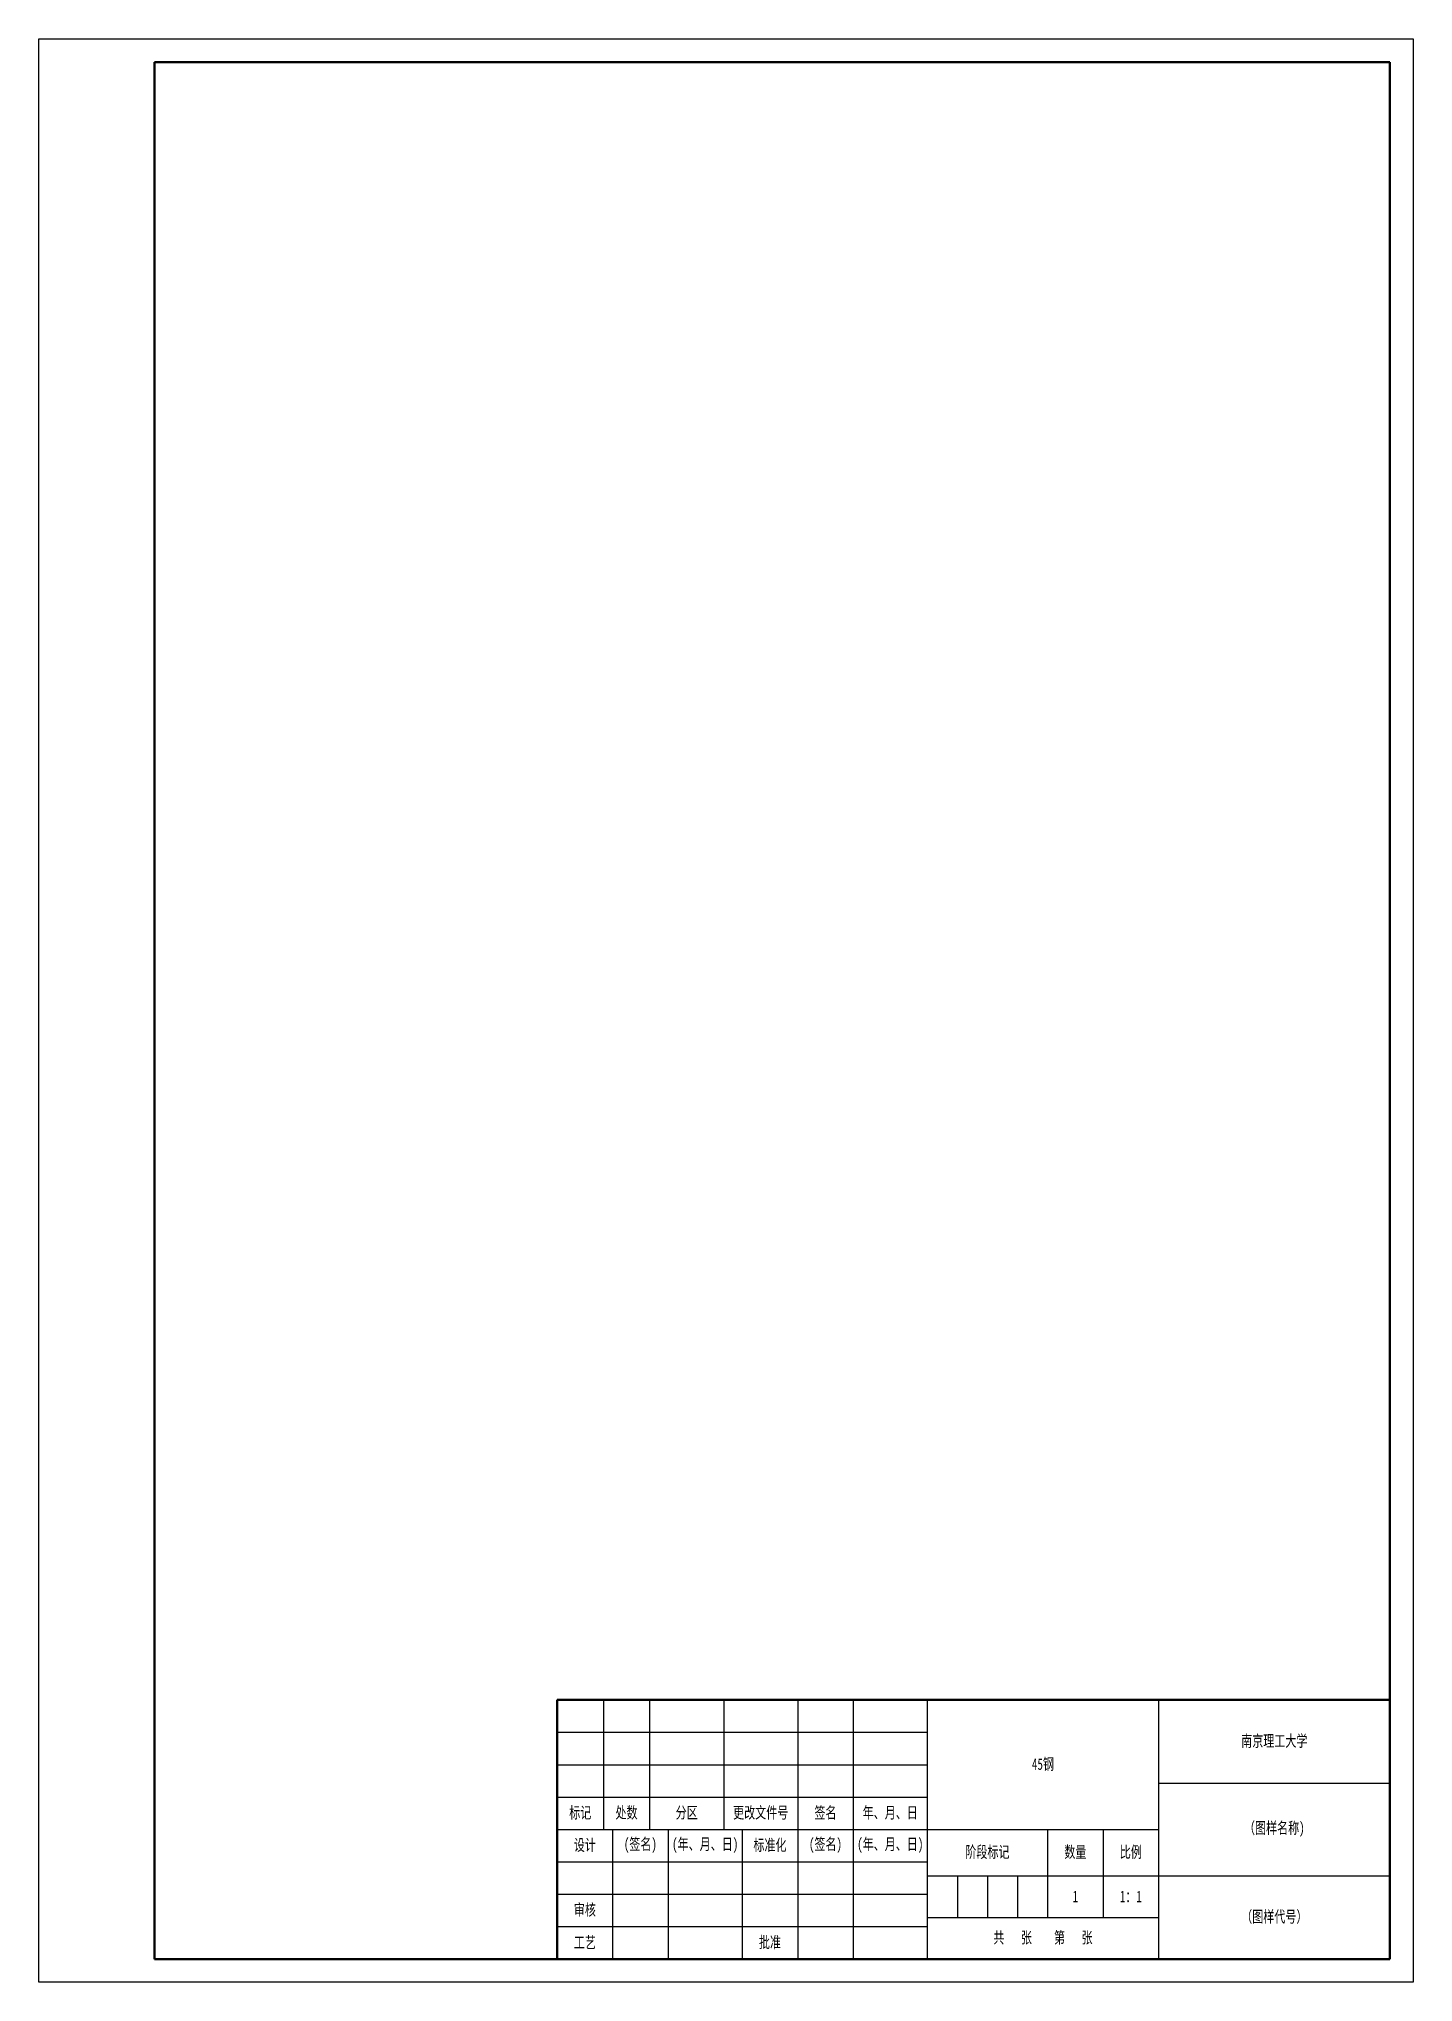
# Model space of a CAD drawing. Header units: millimetres. Extents: x 909 to 3350, y 832 to 1771.
# Drawn here: x 2278.7 to 2575.7, y 934.1 to 1354.1 of the extents above; entities that cross this region are included whole.
import ezdxf

# ---------------------------------------------------------------- set-up
doc = ezdxf.new("R2010")
doc.units = ezdxf.units.MM
doc.header["$LTSCALE"] = 0.3
for name, color, linetype, lineweight in [('粗实线', 7, 'Continuous', 50), ('细实线', 7, 'Continuous', 25), ('细文本', 7, 'Continuous', 25)]:
    doc.layers.add(name, color=color, linetype=linetype, lineweight=lineweight)
doc.styles.add('NUT Standard', font='simfang.ttf', dxfattribs={"width": 0.7, "height": 2.5})

msp = doc.modelspace()

# ---------------------------------------------------------------- texts
at = {"layer": '粗实线', "char_height": 2.5, "attachment_point": 5, "style": 'NUT Standard'}
for s, insert in [('\\pxqc;{\\fFangSong|b0|i0|c134|p49;1}', (2502.709, 952.559)), ('\\pxqc;{\\fFangSong|b0|i0|c134|p49;1：1}', (2514.709, 952.559))]:
    msp.add_mtext_dynamic_manual_height_columns(s, width=12, gutter_width=12.5, heights=[0], dxfattribs=dict(at, insert=insert))
at = {"layer": '粗实线', "char_height": 2.5, "width": 12, "attachment_point": 5, "style": 'NUT Standard'}
for s, insert in [('工艺', (2396.709, 942.559)), ('批准', (2436.709, 942.559))]:
    msp.add_mtext(s, dxfattribs=dict(at, insert=insert))
at = {"layer": '细文本', "char_height": 2.5, "attachment_point": 5, "style": 'NUT Standard'}
for s, insert, width in [('{\\fFangSong|b0|i0|c134|p49;南京理工大学}', (2545.709, 986.059), 50), ('45钢', (2495.709, 981.059), 50), ('标记', (2395.709, 970.559), 10), ('处数', (2405.709, 970.559), 10), ('分区', (2418.709, 970.559), 16), ('更改文件号', (2434.709, 970.559), 16), ('签名', (2448.709, 970.559), 12), ('年、月、日', (2462.709, 970.559), 16), ('（图样名称)', (2545.709, 967.059), 50), ('设计', (2396.709, 963.559), 12), ('(签名)', (2408.709, 963.559), 12), ('(年、月、日)', (2422.709, 963.559), 16), ('标准化', (2436.709, 963.559), 12), ('(签名)', (2448.709, 963.559), 12), ('(年、月、日)', (2462.709, 963.559), 16), ('阶段标记', (2483.709, 962.059), 26), ('数量', (2502.709, 962.059), 12), ('比例', (2514.709, 962.059), 12), ('审核', (2396.709, 949.559), 12), ('（图样代号）', (2545.709, 948.059), 50), ('共   张    第   张', (2495.709, 943.559), 50)]:
    msp.add_mtext(s, dxfattribs=dict(at, insert=insert, width=width))

# ---------------------------------------------------------------- linework, layer by layer
for p, q in [((2278.709, 934.059), (2278.709, 1354.059)), ((2278.709, 1354.059), (2575.709, 1354.059)), ((2575.709, 1354.059), (2575.709, 934.059)), ((2570.709, 1023.059), (2570.709, 939.059)), ((2575.709, 934.059), (2278.709, 934.059))]:
    msp.add_line(p, q)
at = {"layer": '粗实线'}
for p, q in [((2303.709, 939.059), (2303.709, 1349.059)), ((2303.709, 1349.059), (2570.709, 1349.059)), ((2570.709, 1349.059), (2570.709, 939.059)), ((2390.709, 995.059), (2570.709, 995.059)), ((2390.709, 939.059), (2390.709, 995.059)), ((2570.709, 939.059), (2303.709, 939.059))]:
    msp.add_line(p, q, dxfattribs=at)
at = {"layer": '细实线'}
for p, q in [((2400.709, 995.059), (2400.709, 967.059)), ((2410.709, 995.059), (2410.709, 967.059)), ((2426.709, 995.059), (2426.709, 967.059)), ((2442.709, 995.059), (2442.709, 967.059)), ((2454.709, 995.059), (2454.709, 967.059)), ((2470.709, 995.059), (2470.709, 939.059)), ((2520.709, 995.059), (2520.709, 939.059)), ((2390.709, 988.059), (2470.709, 988.059)), ((2390.709, 981.059), (2470.709, 981.059)), ((2520.709, 977.059), (2570.709, 977.059)), ((2390.709, 974.059), (2470.709, 974.059)), ((2390.709, 967.059), (2520.709, 967.059)), ((2402.709, 967.059), (2402.709, 939.059)), ((2414.709, 967.059), (2414.709, 939.059)), ((2430.709, 967.059), (2430.709, 939.059)), ((2442.709, 967.059), (2442.709, 939.059)), ((2454.709, 967.059), (2454.709, 939.059)), ((2496.709, 967.059), (2496.709, 948.059)), ((2508.709, 967.059), (2508.709, 948.059)), ((2390.709, 960.059), (2470.709, 960.059)), ((2470.709, 957.059), (2570.709, 957.059)), ((2477.209, 957.059), (2477.209, 948.059)), ((2483.709, 957.059), (2483.709, 948.059)), ((2490.209, 957.059), (2490.209, 948.059)), ((2390.709, 953.059), (2470.709, 953.059)), ((2390.709, 946.059), (2470.709, 946.059)), ((2470.709, 948.059), (2520.709, 948.059))]:
    msp.add_line(p, q, dxfattribs=at)

msp.set_redraw_order([(e.dxf.handle, doc.entitydb.next_handle()) for e in msp.query("TEXT MTEXT ATTDEF DIMENSION ARC_DIMENSION")])  # texts and dimensions are drawn at this point

doc.saveas('drawing.dxf')
